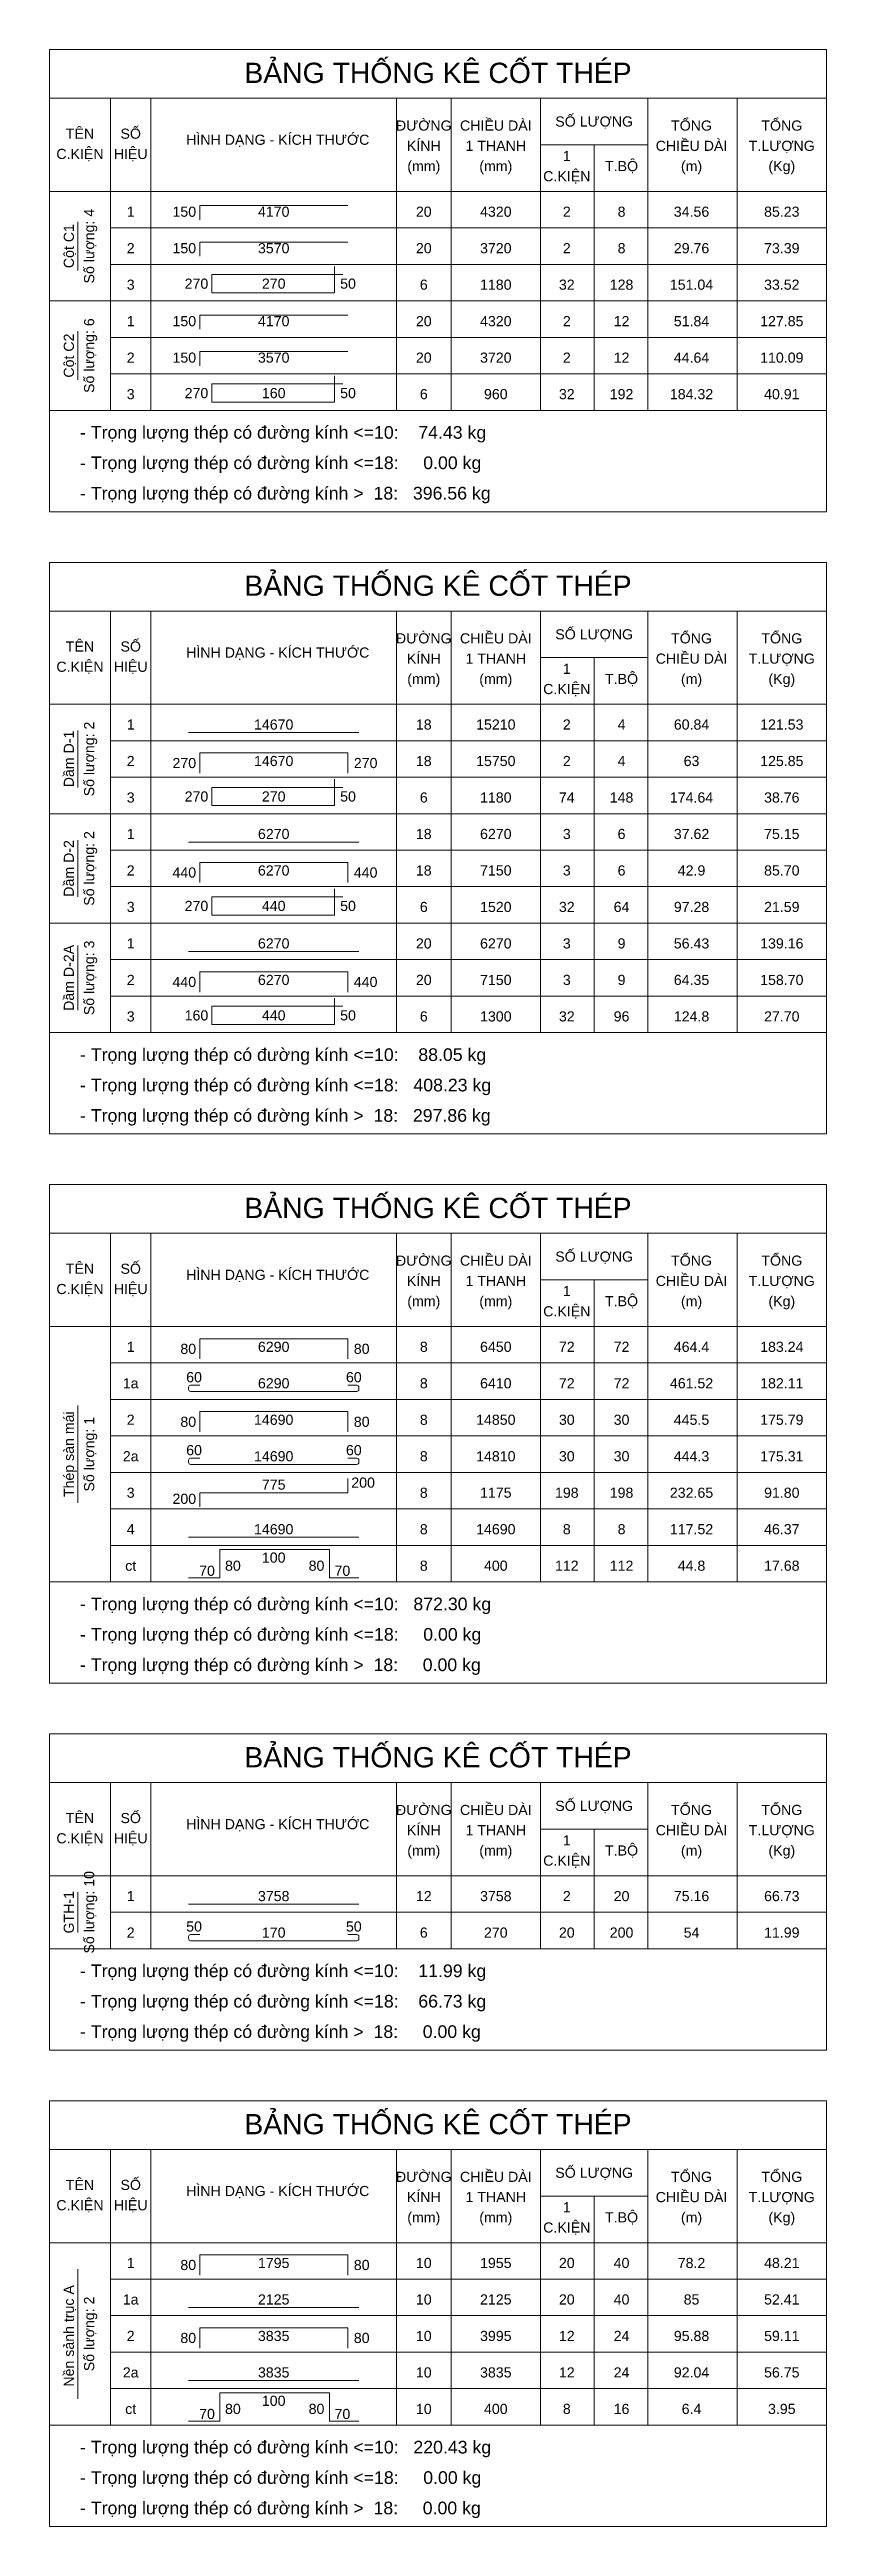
# Model space of a CAD drawing. Header units: inches. Extents: x 0 to 9575, y -644575 to -530500.
# Drawn here: x 0 to 9575, y -604350 to -573800 of the extents above; entities that cross this region are included whole.
import ezdxf
from ezdxf.enums import TextEntityAlignment as Align

# ---------------------------------------------------------------- set-up
doc = ezdxf.new("R2010")
doc.units = ezdxf.units.IN
doc.header["$MEASUREMENT"] = 0
doc.linetypes.add('HIDDENX2', pattern=[0.75, 0.5, -0.25])
for name, color, linetype, lineweight in [('Bao', 2, 'Continuous', 0), ('NetMo', 9, 'HIDDENX2', 0), ('Steel', 4, 'Continuous', 0), ('Text', 2, 'Continuous', 0), ('TextThep', 7, 'Continuous', 0)]:
    doc.layers.add(name, color=color, linetype=linetype, lineweight=lineweight)
doc.styles.add('Hoa', font='micross.ttf')
doc.styles.add('Thuong', font='micross.ttf')

msp = doc.modelspace()

# ---------------------------------------------------------------- texts
at = {"layer": 'Text', "color": 4, "style": 'Hoa'}
for p in [(4787.5, -574212.5), (4787.5, -580537.5), (4787.5, -588212.5), (4787.5, -594987.5), (4787.5, -599512.5)]:
    msp.add_text('BẢNG THỐNG KÊ CỐT THÉP', height=250, dxfattribs=at).set_placement(p, align=Align.CENTER)
at = {"layer": 'Text'}
for s, style, p in [('ĐƯỜNG', 'Hoa', (4612.5, -574800)), ('CHIỀU DÀI', 'Hoa', (5500, -574800)), ('SỐ LƯỢNG', 'Hoa', (6712.5, -574750)), ('TỔNG', 'Hoa', (7912.5, -574800)), ('TỔNG', 'Hoa', (9025, -574800)), ('TÊN', 'Hoa', (375, -574900)), ('SỐ', 'Hoa', (1000, -574900)), ('HÌNH DẠNG - KÍCH THƯỚC', 'Hoa', (2812.5, -574975)), ('KÍNH', 'Hoa', (4612.5, -575050)), ('1 THANH', 'Hoa', (5500, -575050)), ('CHIỀU DÀI', 'Hoa', (7912.5, -575050)), ('T.LƯỢNG', 'Hoa', (9025, -575050)), ('C.KIỆN', 'Hoa', (375, -575150)), ('HIỆU', 'Hoa', (1000, -575150)), ('(mm)', 'Thuong', (4612.5, -575300)), ('(mm)', 'Thuong', (5500, -575300)), ('1', 'Hoa', (6375, -575175)), ('T.BỘ', 'Hoa', (7050, -575300)), ('(m)', 'Thuong', (7912.5, -575300)), ('(Kg)', 'Thuong', (9025, -575300)), ('C.KIỆN', 'Hoa', (6375, -575425)), ('ĐƯỜNG', 'Hoa', (4612.5, -581125)), ('CHIỀU DÀI', 'Hoa', (5500, -581125)), ('SỐ LƯỢNG', 'Hoa', (6712.5, -581075)), ('TỔNG', 'Hoa', (7912.5, -581125)), ('TỔNG', 'Hoa', (9025, -581125)), ('C.KIỆN', 'Hoa', (375, -581475)), ('TÊN', 'Hoa', (375, -581225)), ('HIỆU', 'Hoa', (1000, -581475)), ('SỐ', 'Hoa', (1000, -581225)), ('HÌNH DẠNG - KÍCH THƯỚC', 'Hoa', (2812.5, -581300)), ('KÍNH', 'Hoa', (4612.5, -581375)), ('1 THANH', 'Hoa', (5500, -581375)), ('CHIỀU DÀI', 'Hoa', (7912.5, -581375)), ('T.LƯỢNG', 'Hoa', (9025, -581375)), ('(mm)', 'Thuong', (4612.5, -581625)), ('(mm)', 'Thuong', (5500, -581625)), ('C.KIỆN', 'Hoa', (6375, -581750)), ('1', 'Hoa', (6375, -581500)), ('T.BỘ', 'Hoa', (7050, -581625)), ('(m)', 'Thuong', (7912.5, -581625)), ('(Kg)', 'Thuong', (9025, -581625)), ('ĐƯỜNG', 'Hoa', (4612.5, -588800)), ('CHIỀU DÀI', 'Hoa', (5500, -588800)), ('SỐ LƯỢNG', 'Hoa', (6712.5, -588750)), ('TỔNG', 'Hoa', (7912.5, -588800)), ('TỔNG', 'Hoa', (9025, -588800)), ('C.KIỆN', 'Hoa', (375, -589150)), ('TÊN', 'Hoa', (375, -588900)), ('HIỆU', 'Hoa', (1000, -589150)), ('SỐ', 'Hoa', (1000, -588900)), ('HÌNH DẠNG - KÍCH THƯỚC', 'Hoa', (2812.5, -588975)), ('KÍNH', 'Hoa', (4612.5, -589050)), ('1 THANH', 'Hoa', (5500, -589050)), ('CHIỀU DÀI', 'Hoa', (7912.5, -589050)), ('T.LƯỢNG', 'Hoa', (9025, -589050)), ('(mm)', 'Thuong', (4612.5, -589300)), ('(mm)', 'Thuong', (5500, -589300)), ('C.KIỆN', 'Hoa', (6375, -589425)), ('1', 'Hoa', (6375, -589175)), ('T.BỘ', 'Hoa', (7050, -589300)), ('(m)', 'Thuong', (7912.5, -589300)), ('(Kg)', 'Thuong', (9025, -589300)), ('ĐƯỜNG', 'Hoa', (4612.5, -595575)), ('CHIỀU DÀI', 'Hoa', (5500, -595575)), ('SỐ LƯỢNG', 'Hoa', (6712.5, -595525)), ('TỔNG', 'Hoa', (7912.5, -595575)), ('TỔNG', 'Hoa', (9025, -595575)), ('TÊN', 'Hoa', (375, -595675)), ('SỐ', 'Hoa', (1000, -595675)), ('HÌNH DẠNG - KÍCH THƯỚC', 'Hoa', (2812.5, -595750)), ('KÍNH', 'Hoa', (4612.5, -595825)), ('1 THANH', 'Hoa', (5500, -595825)), ('CHIỀU DÀI', 'Hoa', (7912.5, -595825)), ('T.LƯỢNG', 'Hoa', (9025, -595825)), ('C.KIỆN', 'Hoa', (375, -595925)), ('HIỆU', 'Hoa', (1000, -595925)), ('(mm)', 'Thuong', (4612.5, -596075)), ('(mm)', 'Thuong', (5500, -596075)), ('1', 'Hoa', (6375, -595950)), ('T.BỘ', 'Hoa', (7050, -596075)), ('(m)', 'Thuong', (7912.5, -596075)), ('(Kg)', 'Thuong', (9025, -596075)), ('C.KIỆN', 'Hoa', (6375, -596200)), ('ĐƯỜNG', 'Hoa', (4612.5, -600100)), ('CHIỀU DÀI', 'Hoa', (5500, -600100)), ('SỐ LƯỢNG', 'Hoa', (6712.5, -600050)), ('TỔNG', 'Hoa', (7912.5, -600100)), ('TỔNG', 'Hoa', (9025, -600100)), ('C.KIỆN', 'Hoa', (375, -600450)), ('TÊN', 'Hoa', (375, -600200)), ('HIỆU', 'Hoa', (1000, -600450)), ('SỐ', 'Hoa', (1000, -600200)), ('HÌNH DẠNG - KÍCH THƯỚC', 'Hoa', (2812.5, -600275)), ('KÍNH', 'Hoa', (4612.5, -600350)), ('1 THANH', 'Hoa', (5500, -600350)), ('CHIỀU DÀI', 'Hoa', (7912.5, -600350)), ('T.LƯỢNG', 'Hoa', (9025, -600350)), ('(mm)', 'Thuong', (4612.5, -600600)), ('(mm)', 'Thuong', (5500, -600600)), ('C.KIỆN', 'Hoa', (6375, -600725)), ('1', 'Hoa', (6375, -600475)), ('T.BỘ', 'Hoa', (7050, -600600)), ('(m)', 'Thuong', (7912.5, -600600)), ('(Kg)', 'Thuong', (9025, -600600))]:
    msp.add_text(s, height=125, dxfattribs=dict(at, style=style)).set_placement(p, align=Align.CENTER)
at = {"layer": 'Text', "style": 'Hoa'}
for s, p in [('Số lượng: 4', (550, -576225)), ('Cột C1', (300, -576225)), ('Cột C2', (300, -577575)), ('Số lượng: 6', (550, -577575)), ('Dầm D-1', (300, -582550)), ('Số lượng: 2', (550, -582550)), ('Số lượng: 2', (550, -583900)), ('Dầm D-2', (300, -583900)), ('Dầm D-2A', (300, -585250)), ('Số lượng: 3', (550, -585250)), ('Thép sàn mái', (300, -591125)), ('Số lượng: 1', (550, -591125)), ('Số lượng: 10', (550, -596775)), ('GTH-1', (300, -596775)), ('Nền sảnh trục A ', (300, -601975)), ('Số lượng: 2', (550, -601975))]:
    msp.add_text(s, height=125, rotation=90.00021, dxfattribs=at).set_placement(p, align=Align.CENTER)
for s, p in [('- Trọng lượng thép có đường kính <=10:    74.43 kg', (375, -578600)), ('- Trọng lượng thép có đường kính <=18:     0.00 kg', (375, -578975)), ('- Trọng lượng thép có đường kính >  18:   396.56 kg', (375, -579350)), ('- Trọng lượng thép có đường kính <=10:    88.05 kg', (375, -586275)), ('- Trọng lượng thép có đường kính <=18:   408.23 kg', (375, -586650)), ('- Trọng lượng thép có đường kính >  18:   297.86 kg', (375, -587025)), ('- Trọng lượng thép có đường kính <=10:   872.30 kg', (375, -593050)), ('- Trọng lượng thép có đường kính <=18:     0.00 kg', (375, -593425)), ('- Trọng lượng thép có đường kính >  18:     0.00 kg', (375, -593800)), ('- Trọng lượng thép có đường kính <=10:    11.99 kg', (375, -597575)), ('- Trọng lượng thép có đường kính <=18:    66.73 kg', (375, -597950)), ('- Trọng lượng thép có đường kính >  18:     0.00 kg', (375, -598325)), ('- Trọng lượng thép có đường kính <=10:   220.43 kg', (375, -603450)), ('- Trọng lượng thép có đường kính <=18:     0.00 kg', (375, -603825)), ('- Trọng lượng thép có đường kính >  18:     0.00 kg', (375, -604200))]:
    msp.add_text(s, height=156.25, dxfattribs=at).set_placement(p)
at = {"layer": 'TextThep', "style": 'Hoa'}
for s, p in [('1', (1000, -575900)), ('4170', (2762.5, -575900)), ('20', (4612.5, -575900)), ('2', (1000, -576350)), ('3570', (2762.5, -576350)), ('20', (4612.5, -576350)), ('3', (1000, -576800)), ('270', (2762.5, -576787.5)), ('6', (4612.5, -576800)), ('1', (1000, -577250)), ('4170', (2762.5, -577250)), ('20', (4612.5, -577250)), ('2', (1000, -577700)), ('3570', (2762.5, -577700)), ('20', (4612.5, -577700)), ('3', (1000, -578150)), ('160', (2762.5, -578137.5)), ('6', (4612.5, -578150)), ('1', (1000, -582225)), ('14670', (2762.5, -582225)), ('18', (4612.5, -582225)), ('15210', (5500, -582225)), ('2', (6375, -582225)), ('4', (7050, -582225)), ('60.84', (7912.5, -582225)), ('121.53', (9025, -582225)), ('2', (1000, -582675)), ('14670', (2762.5, -582675)), ('18', (4612.5, -582675)), ('3', (1000, -583125)), ('270', (2762.5, -583112.5)), ('6', (4612.5, -583125)), ('1', (1000, -583575)), ('6270', (2762.5, -583575)), ('18', (4612.5, -583575)), ('6270', (5500, -583575)), ('3', (6375, -583575)), ('6', (7050, -583575)), ('37.62', (7912.5, -583575)), ('75.15', (9025, -583575)), ('2', (1000, -584025)), ('6270', (2762.5, -584025)), ('18', (4612.5, -584025)), ('3', (1000, -584475)), ('440', (2762.5, -584462.5)), ('6', (4612.5, -584475)), ('1', (1000, -584925)), ('6270', (2762.5, -584925)), ('20', (4612.5, -584925)), ('6270', (5500, -584925)), ('3', (6375, -584925)), ('9', (7050, -584925)), ('56.43', (7912.5, -584925)), ('139.16', (9025, -584925)), ('2', (1000, -585375)), ('6270', (2762.5, -585375)), ('20', (4612.5, -585375)), ('3', (1000, -585825)), ('440', (2762.5, -585812.5)), ('6', (4612.5, -585825)), ('1', (1000, -589900)), ('6290', (2762.5, -589900)), ('8', (4612.5, -589900)), ('1a', (1000, -590350)), ('60', (1781.25, -590275)), ('6290', (2762.5, -590350)), ('60', (3750, -590275)), ('8', (4612.5, -590350)), ('2', (1000, -590800)), ('14690', (2762.5, -590800)), ('8', (4612.5, -590800)), ('2a', (1000, -591250)), ('60', (1781.25, -591175)), ('14690', (2762.5, -591250)), ('60', (3750, -591175)), ('8', (4612.5, -591250)), ('775', (2762.5, -591600)), ('3', (1000, -591700)), ('8', (4612.5, -591700)), ('4', (1000, -592150)), ('14690', (2762.5, -592150)), ('8', (4612.5, -592150)), ('14690', (5500, -592150)), ('8', (6375, -592150)), ('8', (7050, -592150)), ('117.52', (7912.5, -592150)), ('46.37', (9025, -592150)), ('ct', (1000, -592600)), ('8', (4612.5, -592600)), ('1', (1000, -596675)), ('3758', (2762.5, -596675)), ('12', (4612.5, -596675)), ('3758', (5500, -596675)), ('2', (6375, -596675)), ('20', (7050, -596675)), ('75.16', (7912.5, -596675)), ('66.73', (9025, -596675)), ('50', (1781.25, -597050)), ('50', (3750, -597050)), ('2', (1000, -597125)), ('170', (2762.5, -597125)), ('6', (4612.5, -597125)), ('1', (1000, -601200)), ('1795', (2762.5, -601200)), ('10', (4612.5, -601200)), ('1a', (1000, -601650)), ('2125', (2762.5, -601650)), ('10', (4612.5, -601650)), ('2125', (5500, -601650)), ('20', (6375, -601650)), ('40', (7050, -601650)), ('85', (7912.5, -601650)), ('52.41', (9025, -601650)), ('2', (1000, -602100)), ('3835', (2762.5, -602100)), ('10', (4612.5, -602100)), ('2a', (1000, -602550)), ('3835', (2762.5, -602550)), ('10', (4612.5, -602550)), ('3835', (5500, -602550)), ('12', (6375, -602550)), ('24', (7050, -602550)), ('92.04', (7912.5, -602550)), ('56.75', (9025, -602550)), ('ct', (1000, -603000)), ('10', (4612.5, -603000))]:
    msp.add_text(s, height=125, dxfattribs=at).set_placement(p, align=Align.BOTTOM_CENTER)
for s, p in [('150', (1806.25, -575900)), ('150', (1806.25, -576350)), ('270', (1956.25, -576787.5)), ('150', (1806.25, -577250)), ('150', (1806.25, -577700)), ('270', (1956.25, -578137.5)), ('270', (1806.25, -582700)), ('270', (1956.25, -583112.5)), ('440', (1806.25, -584050)), ('270', (1956.25, -584462.5)), ('440', (1806.25, -585400)), ('160', (1956.25, -585812.5)), ('80', (1806.25, -589925)), ('80', (1806.25, -590825)), ('200', (1806.25, -591775)), ('80', (1806.25, -601225)), ('80', (1806.25, -602125))]:
    msp.add_text(s, height=125, dxfattribs=at).set_placement(p, align=Align.BOTTOM_RIGHT)
at = {"layer": 'TextThep', "color": 7, "style": 'Hoa'}
for s, p in [('4320', (5500, -575900)), ('2', (6375, -575900)), ('8', (7050, -575900)), ('34.56', (7912.5, -575900)), ('85.23', (9025, -575900)), ('3720', (5500, -576350)), ('2', (6375, -576350)), ('8', (7050, -576350)), ('29.76', (7912.5, -576350)), ('73.39', (9025, -576350)), ('1180', (5500, -576800)), ('32', (6375, -576800)), ('128', (7050, -576800)), ('151.04', (7912.5, -576800)), ('33.52', (9025, -576800)), ('4320', (5500, -577250)), ('2', (6375, -577250)), ('12', (7050, -577250)), ('51.84', (7912.5, -577250)), ('127.85', (9025, -577250)), ('3720', (5500, -577700)), ('2', (6375, -577700)), ('12', (7050, -577700)), ('44.64', (7912.5, -577700)), ('110.09', (9025, -577700)), ('960', (5500, -578150)), ('32', (6375, -578150)), ('192', (7050, -578150)), ('184.32', (7912.5, -578150)), ('40.91', (9025, -578150)), ('15750', (5500, -582675)), ('2', (6375, -582675)), ('4', (7050, -582675)), ('63', (7912.5, -582675)), ('125.85', (9025, -582675)), ('1180', (5500, -583125)), ('74', (6375, -583125)), ('148', (7050, -583125)), ('174.64', (7912.5, -583125)), ('38.76', (9025, -583125)), ('7150', (5500, -584025)), ('3', (6375, -584025)), ('6', (7050, -584025)), ('42.9', (7912.5, -584025)), ('85.70', (9025, -584025)), ('1520', (5500, -584475)), ('32', (6375, -584475)), ('64', (7050, -584475)), ('97.28', (7912.5, -584475)), ('21.59', (9025, -584475)), ('7150', (5500, -585375)), ('3', (6375, -585375)), ('9', (7050, -585375)), ('64.35', (7912.5, -585375)), ('158.70', (9025, -585375)), ('1300', (5500, -585825)), ('32', (6375, -585825)), ('96', (7050, -585825)), ('124.8', (7912.5, -585825)), ('27.70', (9025, -585825)), ('6450', (5500, -589900)), ('72', (6375, -589900)), ('72', (7050, -589900)), ('464.4', (7912.5, -589900)), ('183.24', (9025, -589900)), ('6410', (5500, -590350)), ('72', (6375, -590350)), ('72', (7050, -590350)), ('461.52', (7912.5, -590350)), ('182.11', (9025, -590350)), ('14850', (5500, -590800)), ('30', (6375, -590800)), ('30', (7050, -590800)), ('445.5', (7912.5, -590800)), ('175.79', (9025, -590800)), ('14810', (5500, -591250)), ('30', (6375, -591250)), ('30', (7050, -591250)), ('444.3', (7912.5, -591250)), ('175.31', (9025, -591250)), ('1175', (5500, -591700)), ('198', (6375, -591700)), ('198', (7050, -591700)), ('232.65', (7912.5, -591700)), ('91.80', (9025, -591700)), ('400', (5500, -592600)), ('112', (6375, -592600)), ('112', (7050, -592600)), ('44.8', (7912.5, -592600)), ('17.68', (9025, -592600)), ('270', (5500, -597125)), ('20', (6375, -597125)), ('200', (7050, -597125)), ('54', (7912.5, -597125)), ('11.99', (9025, -597125)), ('1955', (5500, -601200)), ('20', (6375, -601200)), ('40', (7050, -601200)), ('78.2', (7912.5, -601200)), ('48.21', (9025, -601200)), ('3995', (5500, -602100)), ('12', (6375, -602100)), ('24', (7050, -602100)), ('95.88', (7912.5, -602100)), ('59.11', (9025, -602100)), ('400', (5500, -603000)), ('8', (6375, -603000)), ('16', (7050, -603000)), ('6.4', (7912.5, -603000)), ('3.95', (9025, -603000))]:
    msp.add_text(s, height=125, dxfattribs=at).set_placement(p, align=Align.BOTTOM_CENTER)
at = {"layer": 'TextThep', "style": 'Hoa'}
for s, p in [('50', (3581.25, -576787.5)), ('50', (3581.25, -578137.5)), ('270', (3750, -582700)), ('50', (3581.25, -583112.5)), ('440', (3750, -584050)), ('50', (3581.25, -584462.5)), ('440', (3750, -585400)), ('50', (3581.25, -585812.5)), ('80', (3750, -589925)), ('80', (3750, -590825)), ('200', (3718.75, -591575)), ('80', (3750, -601225)), ('80', (3750, -602125))]:
    msp.add_text(s, height=125, dxfattribs=at).set_placement(p, align=Align.BOTTOM_LEFT)
for p in [(2762.5, -592462.5), (2762.5, -602862.5)]:
    msp.add_text('100', height=125, dxfattribs=at).set_placement(p, align=Align.CENTER)
for s, p in [('70', (2037.5, -592625)), ('80', (3387.5, -592562.5)), ('70', (2037.5, -603025)), ('80', (3387.5, -602962.5))]:
    msp.add_text(s, height=125, dxfattribs=at).set_placement(p, align=Align.RIGHT)
for s, p in [('80', (2162.5, -592562.5)), ('70', (3512.5, -592625)), ('80', (2162.5, -602962.5)), ('70', (3512.5, -603025))]:
    msp.add_text(s, height=125, dxfattribs=at).set_placement(p)

# ---------------------------------------------------------------- linework, layer by layer
at = {"layer": 'Bao'}
for p, q in [((0, -573800), (9575, -573800)), ((0, -573800), (0, -579500)), ((9575, -573800), (9575, -579500)), ((0, -574400), (9575, -574400)), ((750, -574400), (750, -578250)), ((1250, -574400), (1250, -578250)), ((4275, -574400), (4275, -578250)), ((4950, -574400), (4950, -578250)), ((6050, -574400), (6050, -578250)), ((7375, -574400), (7375, -578250)), ((8475, -574400), (8475, -578250)), ((6050, -574975), (7375, -574975)), ((6712.5, -574975), (6712.5, -578250)), ((0, -575550), (9575, -575550)), ((0, -580125), (9575, -580125)), ((0, -580125), (0, -587175)), ((9575, -580125), (9575, -587175)), ((0, -580725), (9575, -580725)), ((750, -580725), (750, -585925)), ((1250, -580725), (1250, -585925)), ((4275, -580725), (4275, -585925)), ((4950, -580725), (4950, -585925)), ((6050, -580725), (6050, -585925)), ((7375, -580725), (7375, -585925)), ((8475, -580725), (8475, -585925)), ((6050, -581300), (7375, -581300)), ((6712.5, -581300), (6712.5, -585925)), ((0, -581875), (9575, -581875)), ((0, -587800), (9575, -587800)), ((0, -587800), (0, -593950)), ((9575, -587800), (9575, -593950)), ((0, -588400), (9575, -588400)), ((750, -588400), (750, -592700)), ((1250, -588400), (1250, -592700)), ((4275, -588400), (4275, -592700)), ((4950, -588400), (4950, -592700)), ((6050, -588400), (6050, -592700)), ((7375, -588400), (7375, -592700)), ((8475, -588400), (8475, -592700)), ((6050, -588975), (7375, -588975)), ((6712.5, -588975), (6712.5, -592700)), ((0, -589550), (9575, -589550)), ((0, -594575), (9575, -594575)), ((0, -594575), (0, -598475)), ((9575, -594575), (9575, -598475)), ((0, -595175), (9575, -595175)), ((750, -595175), (750, -597225)), ((1250, -595175), (1250, -597225)), ((4275, -595175), (4275, -597225)), ((4950, -595175), (4950, -597225)), ((6050, -595175), (6050, -597225)), ((7375, -595175), (7375, -597225)), ((8475, -595175), (8475, -597225)), ((6050, -595750), (7375, -595750)), ((6712.5, -595750), (6712.5, -597225)), ((0, -596325), (9575, -596325)), ((0, -599100), (9575, -599100)), ((0, -599100), (0, -604350)), ((9575, -599100), (9575, -604350)), ((0, -599700), (9575, -599700)), ((750, -599700), (750, -603100)), ((1250, -599700), (1250, -603100)), ((4275, -599700), (4275, -603100)), ((4950, -599700), (4950, -603100)), ((6050, -599700), (6050, -603100)), ((7375, -599700), (7375, -603100)), ((8475, -599700), (8475, -603100)), ((6050, -600275), (7375, -600275)), ((6712.5, -600275), (6712.5, -603100)), ((0, -600850), (9575, -600850))]:
    msp.add_line(p, q, dxfattribs=at)
at = {"layer": 'NetMo'}
for p, q in [((750, -576000), (9575, -576000)), ((750, -576450), (9575, -576450)), ((750, -576900), (9575, -576900)), ((750, -577350), (9575, -577350)), ((750, -577800), (9575, -577800)), ((750, -578250), (9575, -578250)), ((750, -582325), (9575, -582325)), ((750, -582775), (9575, -582775)), ((750, -583225), (9575, -583225)), ((750, -583675), (9575, -583675)), ((750, -584125), (9575, -584125)), ((750, -584575), (9575, -584575)), ((750, -585025), (9575, -585025)), ((750, -585475), (9575, -585475)), ((750, -585925), (9575, -585925)), ((750, -590000), (9575, -590000)), ((750, -590450), (9575, -590450)), ((750, -590900), (9575, -590900)), ((750, -591350), (9575, -591350)), ((750, -591800), (9575, -591800)), ((750, -592250), (9575, -592250)), ((750, -592700), (9575, -592700)), ((750, -596775), (9575, -596775)), ((750, -597225), (9575, -597225)), ((750, -601300), (9575, -601300)), ((750, -601750), (9575, -601750)), ((750, -602200), (9575, -602200)), ((750, -602650), (9575, -602650)), ((750, -603100), (9575, -603100))]:
    msp.add_line(p, q, dxfattribs=at)
at = {"layer": 'Steel'}
for points in [[(1850, -575900), (1850, -575725), (3675, -575725)], [(1850, -576350), (1850, -576175), (3675, -576175)], [(3612.5, -576575), (2000, -576575), (2000, -576800), (3512.5, -576800), (3512.5, -576475)], [(1850, -577250), (1850, -577075), (3675, -577075)], [(1850, -577700), (1850, -577525), (3675, -577525)], [(3612.5, -577925), (2000, -577925), (2000, -578150), (3512.5, -578150), (3512.5, -577825)], [(1712.5, -582225), (3812.5, -582225)], [(1850, -582725), (1850, -582475), (3675, -582475), (3675, -582725)], [(3612.5, -582900), (2000, -582900), (2000, -583125), (3512.5, -583125), (3512.5, -582800)], [(1712.5, -583575), (3812.5, -583575)], [(1850, -584075), (1850, -583825), (3675, -583825), (3675, -584075)], [(3612.5, -584250), (2000, -584250), (2000, -584475), (3512.5, -584475), (3512.5, -584150)], [(1712.5, -584925), (3812.5, -584925)], [(1850, -585425), (1850, -585175), (3675, -585175), (3675, -585425)], [(3612.5, -585600), (2000, -585600), (2000, -585825), (3512.5, -585825), (3512.5, -585500)], [(1850, -589950), (1850, -589700), (3675, -589700), (3675, -589950)], [(1850, -590850), (1850, -590600), (3675, -590600), (3675, -590850)], [(1850, -591775), (1850, -591600), (3675, -591600), (3675, -591425)], [(1712.5, -592150), (3812.5, -592150)], [(1712.5, -592650), (2100, -592650), (2100, -592300), (3450, -592300), (3450, -592650), (3812.5, -592650)], [(1712.5, -596675), (3812.5, -596675)], [(1850, -601250), (1850, -601000), (3675, -601000), (3675, -601250)], [(1712.5, -601650), (3812.5, -601650)], [(1850, -602150), (1850, -601900), (3675, -601900), (3675, -602150)], [(1712.5, -602550), (3812.5, -602550)], [(1712.5, -603050), (2100, -603050), (2100, -602700), (3450, -602700), (3450, -603050), (3812.5, -603050)]]:
    msp.add_lwpolyline(points, dxfattribs=at)
for points in [[(1850, -590275), (1737.5, -590275, 0.41421356), (1712.5, -590300), (1712.5, -590325, 0.41421356), (1737.5, -590350), (3787.5, -590350, 0.41421356), (3812.5, -590325), (3812.5, -590300, 0.41421356), (3787.5, -590275), (3675, -590275)], [(1850, -591175), (1737.5, -591175, 0.41421356), (1712.5, -591200), (1712.5, -591225, 0.41421356), (1737.5, -591250), (3787.5, -591250, 0.41421356), (3812.5, -591225), (3812.5, -591200, 0.41421356), (3787.5, -591175), (3675, -591175)], [(1850, -597050), (1737.5, -597050, 0.41421356), (1712.5, -597075), (1712.5, -597100, 0.41421356), (1737.5, -597125), (3787.5, -597125, 0.41421356), (3812.5, -597100), (3812.5, -597075, 0.41421356), (3787.5, -597050), (3675, -597050)]]:
    msp.add_lwpolyline(points, format="xyb", dxfattribs=at)
at = {"layer": 'Text'}
for p, q in [((350, -576525), (350, -575925)), ((0, -576900), (9575, -576900)), ((350, -577875), (350, -577275)), ((0, -578250), (9575, -578250)), ((0, -578250), (9575, -578250)), ((0, -579500), (9575, -579500)), ((350, -582900), (350, -582200)), ((0, -583225), (9575, -583225)), ((350, -584250), (350, -583550)), ((0, -584575), (9575, -584575)), ((350, -585650), (350, -584850)), ((0, -585925), (9575, -585925)), ((0, -585925), (9575, -585925)), ((0, -587175), (9575, -587175)), ((350, -591725), (350, -590525)), ((0, -592700), (9575, -592700)), ((0, -592700), (9575, -592700)), ((0, -593950), (9575, -593950)), ((350, -597025), (350, -596525)), ((0, -597225), (9575, -597225)), ((0, -597225), (9575, -597225)), ((0, -598475), (9575, -598475)), ((350, -602775), (350, -601175)), ((0, -603100), (9575, -603100)), ((0, -603100), (9575, -603100)), ((0, -604350), (9575, -604350))]:
    msp.add_line(p, q, dxfattribs=at)

msp.set_redraw_order([(e.dxf.handle, doc.entitydb.next_handle()) for e in msp.query("TEXT MTEXT ATTDEF DIMENSION ARC_DIMENSION")])  # texts and dimensions are drawn at this point

doc.saveas('drawing.dxf')
